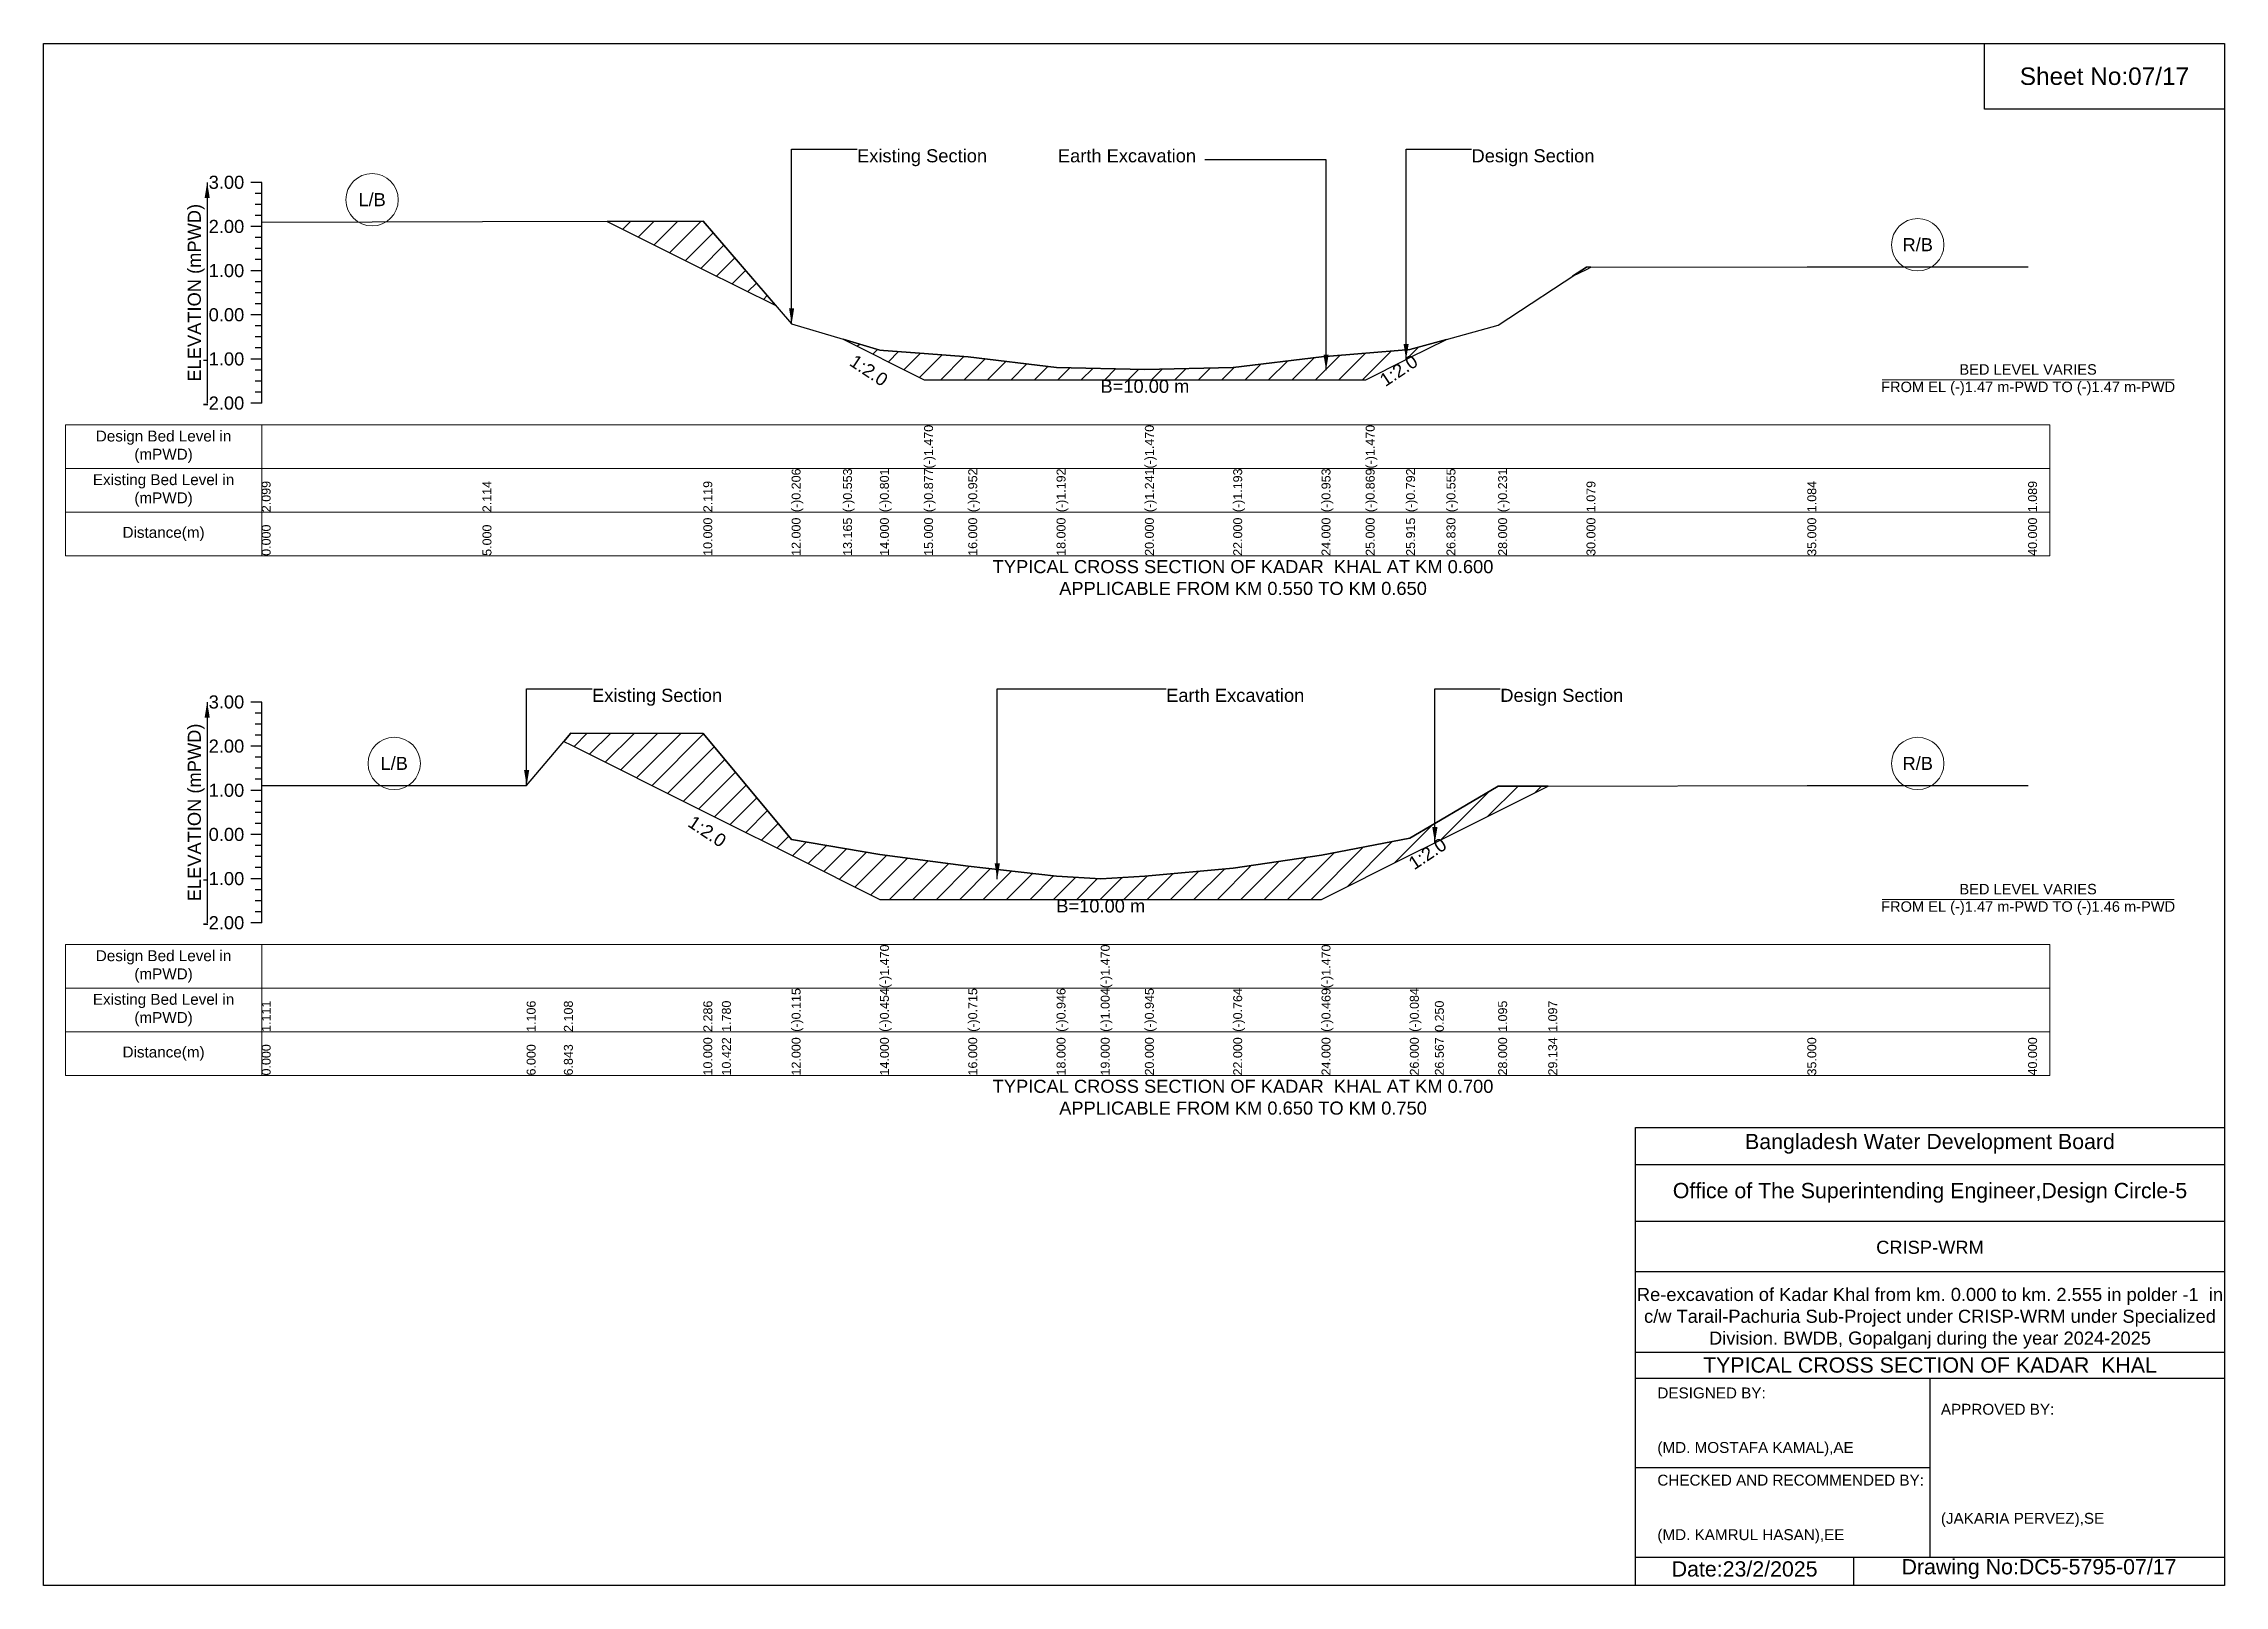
# Model space of a CAD drawing. Header units: inches. Extents: x 91000 to 278000, y -13885 to 0.
# Drawn here: x 160000 to 168000, y -5656 to 0 of the extents above; entities that cross this region are included whole.
import ezdxf

# ---------------------------------------------------------------- set-up
doc = ezdxf.new("R2010")
doc.units = ezdxf.units.IN
doc.header["$LTSCALE"] = 7
doc.header["$MEASUREMENT"] = 0
for name, color, linetype, lineweight in [('Cross section Data Border', 7, 'Continuous', 9), ('Cross Section Labels', 7, 'Continuous', 9), ('Existing_Bed_Level for Xsection', 7, 'Continuous', 25)]:
    doc.layers.add(name, color=color, linetype=linetype, lineweight=lineweight)
doc.styles.get("Standard").update_dxf_attribs({"font": 'arial.ttf'})
doc.dimstyles.get("Standard").update_dxf_attribs({"dimtxt": 0.18, "dimasz": 0.18, "dimexe": 0.18, "dimexo": 0.0625, "dimgap": 0.09, "dimtad": 0, "dimtih": 1, "dimtoh": 1, "dimdec": 4, "dimzin": 0, "dimdsep": 46, "dimtxsty": 'Standard', "dimcen": 0.09, "dimadec": 0, "dimazin": 0, "dimtfac": 1, "dimtdec": 4, "dimtofl": 0, "dimtmove": 0, "dimatfit": 3, "dimfxl": 1, "dimtolj": 1, "dimtzin": 0, "dimarcsym": 0})

msp = doc.modelspace()

# ---------------------------------------------------------------- texts
at = {"attachment_point": 5}
for s, insert, char_height in [('Sheet No:07/17', (167560, -120), 64), ('Bangladesh Water Development Board', (166920, -4036), 56), ('Office of The Superintending Engineer,Design Circle-5', (166920, -4216), 56)]:
    msp.add_mtext(s, dxfattribs=dict(at, insert=insert, char_height=char_height))
for s, insert, char_height, width, attachment_point in [('CRISP-WRM', (166920, -4416), 48, 2240, 5), ('Re-excavation of Kadar Khal from km. 0.000 to km. 2.555 in polder -1  in c/w Tarail-Pachuria Sub-Project under CRISP-WRM under Specialized Division. BWDB, Gopalganj during the year 2024-2025', (166920, -4676), 48, 2160, 5), ('TYPICAL CROSS SECTION OF KADAR  KHAL', (166920, -4848), 56, 2240, 5), ('DESIGNED BY:^J^J^J(MD. MOSTAFA KAMAL),AE', (165920, -5056), 40, 1120, 4), ('APPROVED BY:^J^J^J^J^J^J(JAKARIA PERVEZ),SE', (166960, -5216), 40, 1120, 4), ('CHECKED AND RECOMMENDED BY:^J^J^J(MD. KAMRUL HASAN),EE', (165920, -5376), 40, 1120, 4), ('Date:23/2/2025', (166240, -5596), 56, 1120, 5), ('Drawing No:DC5-5795-07/17', (167320, -5596), 56, 1760, 5)]:
    msp.add_mtext(s, dxfattribs=dict(insert=insert, char_height=char_height, width=width, attachment_point=attachment_point))
at = {"layer": 'Cross section Data Border', "char_height": 40, "width": 640, "attachment_point": 5}
for s, insert in [('Design Bed Level in (mPWD)', (160440, -1479)), ('Existing Bed Level in (mPWD)', (160440, -1639)), ('Distance(m)', (160440, -1799)), ('Design Bed Level in (mPWD)', (160440, -3385.4)), ('Existing Bed Level in (mPWD)', (160440, -3545.4)), ('Distance(m)', (160440, -3705.4))]:
    msp.add_mtext(s, dxfattribs=dict(at, insert=insert))
at = {"layer": 'Cross Section Labels'}
for s, insert, char_height, attachment_point in [('Existing Section', (162984, -387.5), 48, 1), ('Earth Excavation', (163720.8, -387.5), 48, 1), ('Design Section', (165238.2, -387.5), 48, 1), ('L/B', (161205, -572.7), 48, 5), ('R/B', (166875, -737.9), 48, 5), ('BED LEVEL VARIES ^JFROM EL (-)1.47 m-PWD TO (-)1.47 m-PWD', (167280, -1233.1), 38.4, 5), ('B=10.00 m', (164040, -1233.1), 48, 2), ('TYPICAL CROSS SECTION OF KADAR  KHAL AT KM 0.600^JAPPLICABLE FROM KM 0.550 TO KM 0.650', (164400, -1959), 48, 5), ('Existing Section', (162012, -2366.8), 48, 1), ('Earth Excavation', (164118, -2366.8), 48, 1), ('Design Section', (165343.8, -2366.8), 48, 1), ('L/B', (161286, -2640.8), 48, 5), ('R/B', (166875, -2640.8), 48, 5), ('BED LEVEL VARIES ^JFROM EL (-)1.47 m-PWD TO (-)1.46 m-PWD', (167280, -3139.5), 38.4, 5), ('B=10.00 m', (163878, -3139.5), 48, 2), ('TYPICAL CROSS SECTION OF KADAR  KHAL AT KM 0.700^JAPPLICABLE FROM KM 0.650 TO KM 0.750', (164400, -3865.4), 48, 5)]:
    msp.add_mtext(s, dxfattribs=dict(at, insert=insert, char_height=char_height, attachment_point=attachment_point))
at = {"layer": 'Cross Section Labels', "char_height": 48, "attachment_point": 2}
for insert, rotation in [((163040.9, -1179), 326.30993), ((164957.7, -1179.2), 33.69007), ((162447.8, -2869.9), 326.30993), ((165063.3, -2951.8), 33.69007)]:
    msp.add_mtext('1:2.0', dxfattribs=dict(at, insert=insert, rotation=rotation))
at = {"layer": 'Existing_Bed_Level for Xsection', "char_height": 48, "attachment_point": 6}
for s, insert in [('3.00', (160736, -509)), ('2.00', (160736, -671)), ('1.00', (160736, -833)), ('0.00', (160736, -995)), ('-1.00', (160736, -1157)), ('-2.00', (160736, -1319)), ('3.00', (160736, -2415.4)), ('2.00', (160736, -2577.4)), ('1.00', (160736, -2739.4)), ('0.00', (160736, -2901.4)), ('-1.00', (160736, -3063.4)), ('-2.00', (160736, -3225.4))]:
    msp.add_mtext(s, dxfattribs=dict(at, insert=insert))
at = {"layer": 'Existing_Bed_Level for Xsection', "rotation": 90}
for s, insert, char_height, attachment_point in [('ELEVATION (mPWD)', (160560, -914), 48, 5), ('(-)1.470', (163230, -1559), 32.8, 1), ('(-)1.470', (164040, -1559), 32.8, 1), ('(-)1.470', (164850, -1559), 32.8, 1), ('(-)0.206', (162744, -1719), 32.8, 1), ('(-)0.553', (162932.8, -1719), 32.8, 1), ('(-)0.801', (163068, -1719), 32.8, 1), ('(-)0.877', (163230, -1719), 32.8, 1), ('(-)0.952', (163392, -1719), 32.8, 1), ('(-)1.192', (163716, -1719), 32.8, 1), ('(-)1.241', (164040, -1719), 32.8, 1), ('(-)1.193', (164364, -1719), 32.8, 1), ('(-)0.953', (164688, -1719), 32.8, 1), ('(-)0.869', (164850, -1719), 32.8, 1), ('(-)0.792', (164998.2, -1719), 32.8, 1), ('(-)0.555', (165146.4, -1719), 32.8, 1), ('(-)0.231', (165336, -1719), 32.8, 1), ('2.099', (160800, -1719), 32.8, 1), ('2.114', (161610, -1719), 32.8, 1), ('2.119', (162420, -1719), 32.8, 1), ('1.079', (165660, -1719), 32.8, 1), ('1.084', (166470, -1719), 32.8, 1), ('1.089', (167280, -1719), 32.8, 1), ('10.000', (162420, -1879), 32.8, 1), ('12.000', (162744, -1879), 32.8, 1), ('13.165', (162932.8, -1879), 32.8, 1), ('14.000', (163068, -1879), 32.8, 1), ('15.000', (163230, -1879), 32.8, 1), ('16.000', (163392, -1879), 32.8, 1), ('18.000', (163716, -1879), 32.8, 1), ('20.000', (164040, -1879), 32.8, 1), ('22.000', (164364, -1879), 32.8, 1), ('24.000', (164688, -1879), 32.8, 1), ('25.000', (164850, -1879), 32.8, 1), ('25.915', (164998.2, -1879), 32.8, 1), ('26.830', (165146.4, -1879), 32.8, 1), ('28.000', (165336, -1879), 32.8, 1), ('30.000', (165660, -1879), 32.8, 1), ('35.000', (166470, -1879), 32.8, 1), ('40.000', (167280, -1879), 32.8, 1), ('0.000', (160800, -1879), 32.8, 1), ('5.000', (161610, -1879), 32.8, 1), ('ELEVATION (mPWD)', (160560, -2820.4), 48, 5), ('(-)1.470', (163068, -3465.4), 32.8, 1), ('(-)1.470', (163878, -3465.4), 32.8, 1), ('(-)1.470', (164688, -3465.4), 32.8, 1), ('1.111', (160800, -3625.4), 32.8, 1), ('1.106', (161772, -3625.4), 32.8, 1), ('2.108', (161908.6, -3625.4), 32.8, 1), ('2.286', (162420, -3625.4), 32.8, 1), ('1.780', (162488.3, -3625.4), 32.8, 1), ('(-)0.115', (162744, -3625.4), 32.8, 1), ('(-)0.454', (163068, -3625.4), 32.8, 1), ('(-)0.715', (163392, -3625.4), 32.8, 1), ('(-)0.946', (163716, -3625.4), 32.8, 1), ('(-)1.004', (163878, -3625.4), 32.8, 1), ('(-)0.945', (164040, -3625.4), 32.8, 1), ('(-)0.764', (164364, -3625.4), 32.8, 1), ('(-)0.469', (164688, -3625.4), 32.8, 1), ('(-)0.084', (165012, -3625.4), 32.8, 1), ('0.250', (165103.8, -3625.4), 32.8, 1), ('1.095', (165336, -3625.4), 32.8, 1), ('1.097', (165519.6, -3625.4), 32.8, 1), ('0.000', (160800, -3785.4), 32.8, 1), ('6.000', (161772, -3785.4), 32.8, 1), ('6.843', (161908.6, -3785.4), 32.8, 1), ('10.000', (162420, -3785.4), 32.8, 1), ('10.422', (162488.3, -3785.4), 32.8, 1), ('12.000', (162744, -3785.4), 32.8, 1), ('14.000', (163068, -3785.4), 32.8, 1), ('16.000', (163392, -3785.4), 32.8, 1), ('18.000', (163716, -3785.4), 32.8, 1), ('19.000', (163878, -3785.4), 32.8, 1), ('20.000', (164040, -3785.4), 32.8, 1), ('22.000', (164364, -3785.4), 32.8, 1), ('24.000', (164688, -3785.4), 32.8, 1), ('26.000', (165012, -3785.4), 32.8, 1), ('26.567', (165103.8, -3785.4), 32.8, 1), ('28.000', (165336, -3785.4), 32.8, 1), ('29.134', (165519.6, -3785.4), 32.8, 1), ('35.000', (166470, -3785.4), 32.8, 1), ('40.000', (167280, -3785.4), 32.8, 1)]:
    msp.add_mtext(s, dxfattribs=dict(at, insert=insert, char_height=char_height, attachment_point=attachment_point))

# ---------------------------------------------------------------- hatches: boundary and pattern name
at = {"layer": 'Existing_Bed_Level for Xsection'}
h = msp.add_hatch(dxfattribs=at)
h.set_pattern_fill('ANSI31', color=256, scale=486, style=0)
h.paths.add_polyline_path([(162067.9, -652), (162420, -828.1), (162686.3, -961.2), (162420, -651.7)])
h = msp.add_hatch(dxfattribs=at)
h.set_pattern_fill('ANSI31', color=256, scale=486, style=0)
h.paths.add_polyline_path([(165608.8, -853.7), (165660, -828.1), (165675.9, -820.1), (165660, -820.2)])
h = msp.add_hatch(dxfattribs=at)
h.set_pattern_fill('ANSI31', color=256, scale=486, style=0)
h.paths.add_polyline_path([(162932.8, -1084.5), (163068, -1152.1), (163081.4, -1158.8), (163230, -1233.1), (163392, -1233.1), (163716, -1233.1), (164040, -1233.1), (164364, -1233.1), (164688, -1233.1), (164850, -1233.1), (164998.2, -1159), (165012, -1152.1), (165146.4, -1084.9), (165012, -1122.1), (164998.2, -1123.3), (164850, -1135.7), (164688, -1149.3), (164364, -1188.2), (164040, -1196), (163716, -1188.1), (163392, -1149.2), (163230, -1137), (163081.4, -1125.7), (163068, -1124.7)])
h = msp.add_hatch(dxfattribs=at)
h.set_pattern_fill('ANSI31', color=256, scale=486, style=0)
h.paths.add_polyline_path([(161908.6, -2559.8), (161934, -2572.5), (162420, -2815.5), (162488.3, -2849.6), (162744, -2977.5), (163068, -3139.5), (163392, -3139.5), (163716, -3139.5), (163878, -3139.5), (164040, -3139.5), (164364, -3139.5), (164688, -3139.5), (165012, -2977.5), (165103.8, -2931.6), (165336, -2815.5), (165519.6, -2723.7), (165336, -2724), (165103.8, -2860.8), (165012, -2915), (164688, -2977.3), (164364, -3025.1), (164040, -3054.4), (163878, -3064), (163716, -3054.6), (163392, -3017.2), (163068, -2974.9), (162744, -2920), (162488.3, -2613), (162420, -2531), (161934, -2529.6)])

# ---------------------------------------------------------------- linework, layer by layer
for points in [[(160000, 0), (168000, 0), (168000, -5656), (160000, -5656)], [(167120, 0), (168000, 0), (168000, -240), (167120, -240)]]:
    msp.add_lwpolyline(points, close=True)
for points in [[(165840, -5656), (165840, -3976), (168000, -3976)], [(165840, -4112), (168000, -4112)], [(165840, -4320), (168000, -4320)], [(165840, -4504), (168000, -4504)], [(165840, -4800), (168000, -4800)], [(165840, -4896), (168000, -4896)], [(166920, -4896), (166920, -5552)], [(165840, -5224), (166920, -5224)], [(165840, -5552), (168000, -5552)], [(166640, -5552), (166640, -5656)]]:
    msp.add_lwpolyline(points)
at = {"layer": 'Cross section Data Border'}
for points in [[(160080, -1399), (167360, -1399), (167360, -1879), (160080, -1879)], [(160080, -3305.4), (167360, -3305.4), (167360, -3785.4), (160080, -3785.4)]]:
    msp.add_lwpolyline(points, close=True, dxfattribs=at)
for points in [[(160800, -1399), (160800, -1879)], [(160080, -1559), (167360, -1559)], [(160080, -1719), (167360, -1719)], [(160800, -3305.4), (160800, -3785.4)], [(160080, -3465.4), (167360, -3465.4)], [(160080, -3625.4), (167360, -3625.4)]]:
    msp.add_lwpolyline(points, dxfattribs=at)
at = {"layer": 'Cross Section Labels'}
for points in [[(166744.2, -1233.1), (167815.8, -1233.1)], [(166744.2, -3139.5), (167815.8, -3139.5)]]:
    msp.add_lwpolyline(points, dxfattribs=at)
for centre in [(161205, -572.7), (166875, -737.9), (161286, -2640.8), (166875, -2640.8)]:
    msp.add_circle(centre, 96, dxfattribs=at)
at = {"layer": 'Existing_Bed_Level for Xsection'}
for points in [[(160800, -509), (160760, -509)], [(160800, -549.5), (160776, -549.5)], [(160800, -1319), (160800, -1157), (160800, -995), (160800, -833), (160800, -671), (160800, -509)], [(160800, -590), (160776, -590)], [(160800, -630.5), (160776, -630.5)], [(160800, -671), (160760, -671)], [(160800, -711.5), (160776, -711.5)], [(160800, -654.9), (161610, -652.5), (162420, -651.7), (162744, -1028.3), (162932.8, -1084.5), (163068, -1124.7), (163081.4, -1125.7), (163230, -1137), (163230, -1137), (163392, -1149.2), (163716, -1188.1), (164040, -1196), (164040, -1196), (164364, -1188.2), (164688, -1149.3), (164850, -1135.7), (164850, -1135.7), (164998.2, -1123.3), (165012, -1122.1), (165146.4, -1084.9), (165336, -1032.4), (165660, -820.2), (166470, -819.3), (167280, -818.5)], [(160800, -752), (160776, -752)], [(160800, -792.5), (160776, -792.5)], [(160800, -833), (160760, -833)], [(160800, -873.5), (160776, -873.5)], [(160800, -914), (160776, -914)], [(160800, -954.5), (160776, -954.5)], [(160800, -995), (160760, -995)], [(160800, -1035.5), (160776, -1035.5)], [(160800, -1076), (160776, -1076)], [(160800, -1116.5), (160776, -1116.5)], [(160800, -1157), (160760, -1157)], [(160800, -1197.5), (160776, -1197.5)], [(160800, -1238), (160776, -1238)], [(160800, -1278.5), (160776, -1278.5)], [(160800, -1319), (160760, -1319)], [(160800, -2415.4), (160760, -2415.4)], [(160800, -2455.9), (160776, -2455.9)], [(160800, -3225.4), (160800, -3063.4), (160800, -2901.4), (160800, -2739.4), (160800, -2577.4), (160800, -2415.4)], [(160800, -2496.4), (160776, -2496.4)], [(160800, -2536.9), (160776, -2536.9)], [(160800, -2721.4), (161772, -2722.2), (161908.6, -2559.8), (161934, -2529.6), (162420, -2531), (162488.3, -2613), (162744, -2920), (163068, -2974.9), (163068, -2974.9), (163392, -3017.2), (163716, -3054.6), (163878, -3064), (163878, -3064), (164040, -3054.4), (164364, -3025.1), (164688, -2977.3), (164688, -2977.3), (165012, -2915), (165103.8, -2860.8), (165336, -2724), (165519.6, -2723.7), (166470, -2722.2), (167280, -2721.4)], [(160800, -2577.4), (160760, -2577.4)], [(160800, -2617.9), (160776, -2617.9)], [(160800, -2658.4), (160776, -2658.4)], [(160800, -2698.9), (160776, -2698.9)], [(160800, -2739.4), (160760, -2739.4)], [(160800, -2779.9), (160776, -2779.9)], [(160800, -2820.4), (160776, -2820.4)], [(160800, -2860.9), (160776, -2860.9)], [(160800, -2901.4), (160760, -2901.4)], [(160800, -2941.9), (160776, -2941.9)], [(160800, -2982.4), (160776, -2982.4)], [(160800, -3022.9), (160776, -3022.9)], [(160800, -3063.4), (160760, -3063.4)], [(160800, -3103.9), (160776, -3103.9)], [(160800, -3144.4), (160776, -3144.4)], [(160800, -3184.9), (160776, -3184.9)], [(160800, -3225.4), (160760, -3225.4)]]:
    msp.add_lwpolyline(points, dxfattribs=at)
for points in [[(162067.9, -652), (162420, -828.1), (162686.3, -961.2), (162420, -651.7)], [(165608.8, -853.7), (165660, -828.1), (165675.9, -820.1), (165660, -820.2)], [(162932.8, -1084.5), (162932.8, -1084.5), (163068, -1152.1), (163081.4, -1158.8), (163230, -1233.1), (163230, -1233.1), (163392, -1233.1), (163716, -1233.1), (164040, -1233.1), (164040, -1233.1), (164364, -1233.1), (164688, -1233.1), (164850, -1233.1), (164850, -1233.1), (164998.2, -1159), (165012, -1152.1), (165146.4, -1084.9), (165146.4, -1084.9), (165146.4, -1084.9), (165012, -1122.1), (164998.2, -1123.3), (164850, -1135.7), (164850, -1135.7), (164688, -1149.3), (164364, -1188.2), (164040, -1196), (164040, -1196), (163716, -1188.1), (163392, -1149.2), (163230, -1137), (163230, -1137), (163081.4, -1125.7), (163068, -1124.7), (162932.8, -1084.5)], [(161908.6, -2559.8), (161934, -2572.5), (162420, -2815.5), (162488.3, -2849.6), (162744, -2977.5), (163068, -3139.5), (163068, -3139.5), (163392, -3139.5), (163716, -3139.5), (163878, -3139.5), (163878, -3139.5), (164040, -3139.5), (164364, -3139.5), (164688, -3139.5), (164688, -3139.5), (165012, -2977.5), (165103.8, -2931.6), (165336, -2815.5), (165519.6, -2723.7), (165519.6, -2723.7), (165519.6, -2723.7), (165336, -2724), (165103.8, -2860.8), (165012, -2915), (164688, -2977.3), (164688, -2977.3), (164364, -3025.1), (164040, -3054.4), (163878, -3064), (163878, -3064), (163716, -3054.6), (163392, -3017.2), (163068, -2974.9), (163068, -2974.9), (162744, -2920), (162488.3, -2613), (162420, -2531), (161934, -2529.6)]]:
    msp.add_lwpolyline(points, close=True, dxfattribs=at)

msp.set_redraw_order([(e.dxf.handle, doc.entitydb.next_handle()) for e in msp.query("TEXT MTEXT ATTDEF DIMENSION ARC_DIMENSION")])  # texts and dimensions are drawn at this point

# ---------------------------------------------------------------- leaders
at = {"layer": 'Cross Section Labels', "annotation_type": 0, "has_hookline": 1}
for points, hookline_direction, text_width in [([(162744, -1028.3), (162744, -387.5), (162983.9, -387.5)], 0, 467.2), ([(164998.2, -1159), (164998.2, -387.5), (165238.1, -387.5)], 0, 441.2), ([(164704.6, -1198.2), (164704.6, -426.7), (164260, -426.7)], 1, 497), ([(161772, -2722.2), (161772, -2366.8), (162011.9, -2366.8)], 0, 467.2), ([(163498.4, -3065.3), (163498.4, -2366.8), (164117.9, -2366.8)], 0, 497), ([(165103.8, -2931.6), (165103.8, -2366.8), (165343.7, -2366.8)], 0, 441.2)]:
    msp.add_leader(points, dimstyle='Standard', override={"dimasz": 57.6}, dxfattribs=dict(at, hookline_direction=hookline_direction, text_width=text_width))
at = {"layer": 'Existing_Bed_Level for Xsection'}
for points in [[(160600, -509), (160600, -1319)], [(160600, -2415.4), (160600, -3225.4)]]:
    msp.add_leader(points, dimstyle='Standard', override={"dimasz": 57.6}, dxfattribs=at)

doc.saveas('drawing.dxf')
